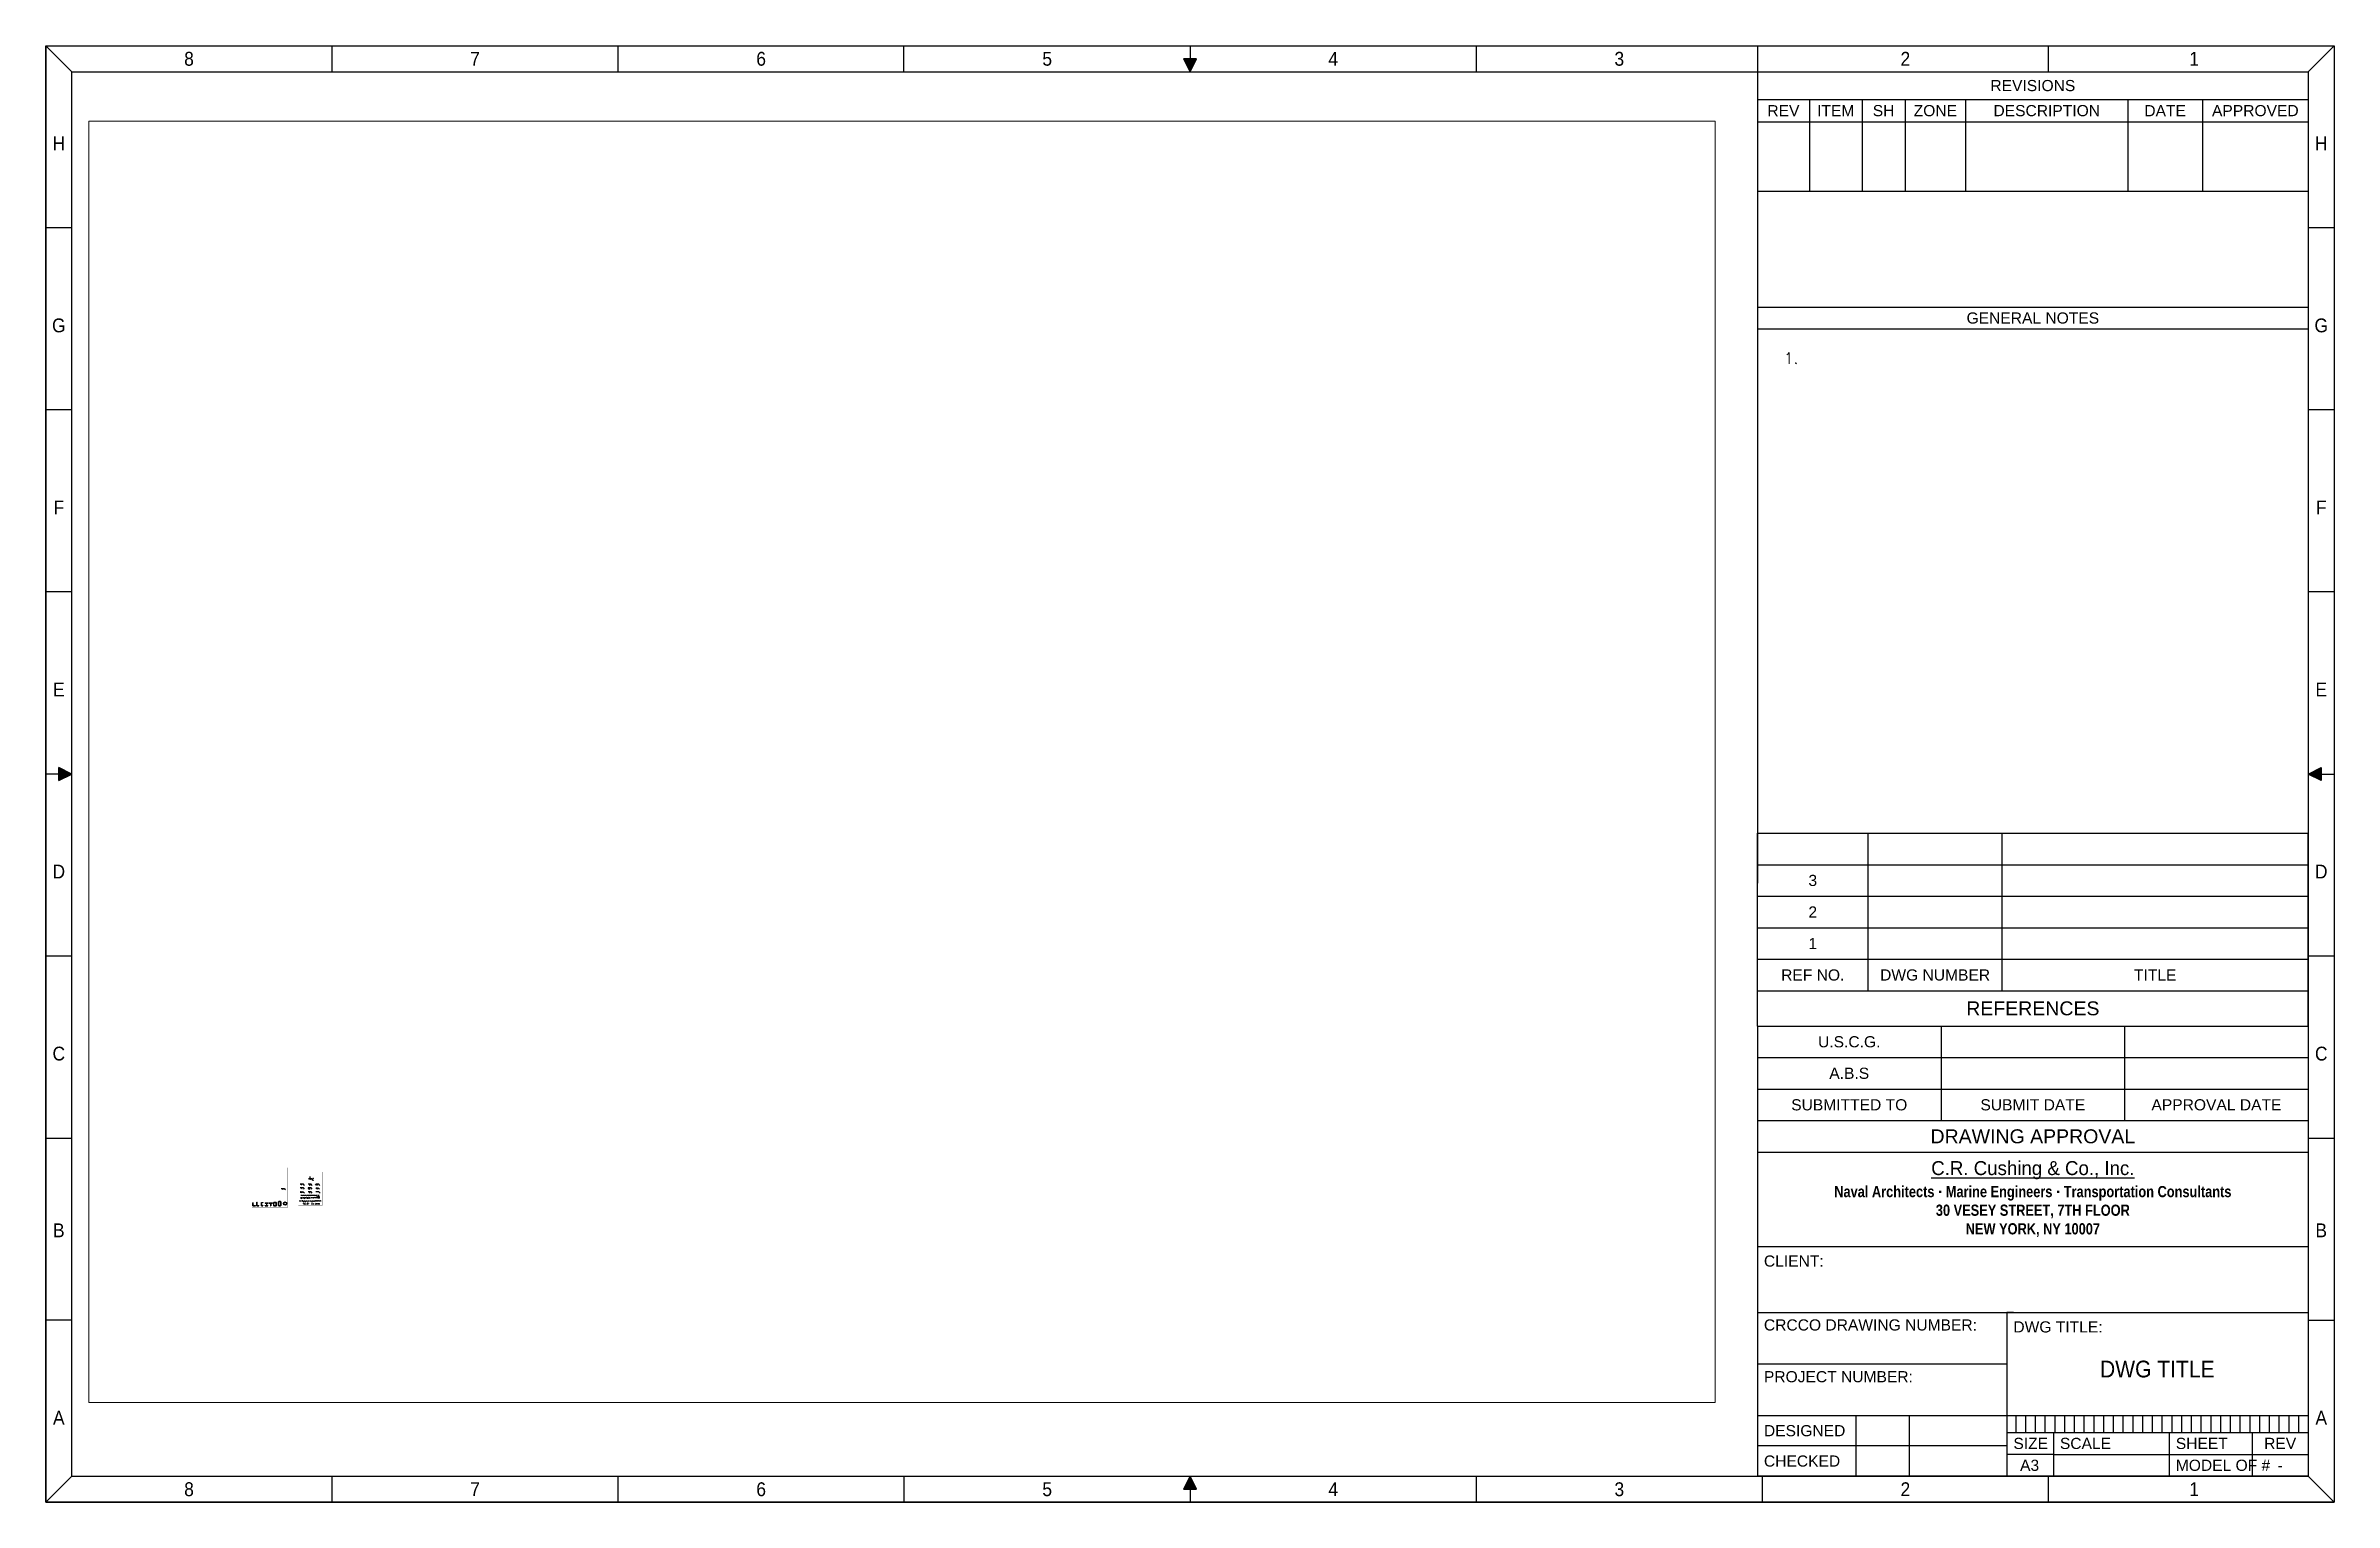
# Paper-space layout '1' of a CAD drawing. Header units: millimetres. Extents: x 7 to 417, y 5 to 266.
# The model-space entities are those that its viewports show. They can reach past a viewport. Long polylines and large blocks are cut down to what shows.
import ezdxf
from ezdxf.enums import TextEntityAlignment as Align

# ---------------------------------------------------------------- set-up
doc = ezdxf.new("R2010")
doc.units = ezdxf.units.MM
doc.header["$MEASUREMENT"] = 0
doc.linetypes.add('HIDDEN', pattern=[0.375, 0.25, -0.125])
doc.layers.add('Title Block', color=7, linetype='Continuous')
doc.layers.add('WELDSYM', color=7, linetype='Continuous')
doc.layers.add('Viewport', color=5, linetype='Continuous', plot=False)
doc.styles.add('COMPANY', font='COPRGTB.TTF', dxfattribs={"height": 0.07})
doc.styles.add('GENOTES', font='romans.shx', dxfattribs={"height": 0.0625})
doc.styles.add('ROMANS', font='ROMANS', dxfattribs={"width": 0.8})
doc.styles.add('TITLEBLOCK DATA', font='arial.ttf', dxfattribs={"height": 0.05})
doc.styles.add('TITLEBLOCK DATA LRG', font='arial.ttf', dxfattribs={"height": 0.07})
doc.styles.add('TITLES', font='arial.ttf', dxfattribs={"width": 0.9, "height": 0.1})

psp = doc.layouts.new('1')

# ---------------------------------------------------------------- texts
at = {"layer": 'Title Block', "insert": (362.59, 217.06), "char_height": 2, "attachment_point": 5, "style": 'TITLEBLOCK DATA'}
psp.add_mtext_dynamic_manual_height_columns('GENERAL NOTES', width=28.2989, gutter_width=0.188, heights=[0], dxfattribs=at)
at = {"layer": 'Title Block', "lineweight": 0, "insert": (315.99, 210.87), "char_height": 2, "attachment_point": 1, "style": 'GENOTES'}
psp.add_mtext_dynamic_manual_height_columns('\\pi-6,l8,t8;1.\\P\\pi0,t0,8;^I', width=2.6158, gutter_width=0.188, heights=[0], dxfattribs=at)

msp = doc.modelspace()

# ---------------------------------------------------------------- blocks, each defined once
blk = doc.blocks.new('*U62')
h = blk.add_hatch(color=256)
h.dxf.hatch_style = 1
edge = h.paths.add_edge_path()
edge.add_line((-3.6, 125.2), (-5.92, 126.37))
edge.add_line((-5.92, 126.37), (-5.92, 124.04))
edge.add_line((-5.92, 124.04), (-3.6, 125.2))
h = blk.add_hatch(color=256)
h.dxf.hatch_style = 1
edge = h.paths.add_edge_path()
edge.add_line((397.09, 125.2), (399.42, 126.37))
edge.add_line((399.42, 126.37), (399.42, 124.04))
edge.add_line((399.42, 124.04), (397.09, 125.2))
at = {"layer": 'Title Block'}
h = blk.add_hatch(color=256, dxfattribs=at)
h.paths.add_polyline_path([(197.91, 253.33), (195.58, 253.33), (196.75, 251)])
h.paths.add_polyline_path([(197.91, 253.33), (195.58, 253.33), (196.75, 251)])
h = blk.add_hatch(color=256, dxfattribs=at)
h.paths.add_polyline_path([(196.75, 251), (196.75, 253.33), (197.91, 253.33)])
h.paths.add_polyline_path([(196.75, 251), (196.75, 251), (195.58, 253.33), (196.75, 253.33)])
h = blk.add_hatch(color=256, dxfattribs=at)
h.paths.add_polyline_path([(196.75, -0.59), (196.75, -2.92), (197.91, -2.92)])
h.paths.add_polyline_path([(196.75, -0.59), (196.75, -0.59), (195.58, -2.92), (196.75, -2.92)])
at = {"layer": 'Title Block', "linetype": 'Continuous'}
for p, q in [((-8.25, 255.66), (401.75, 255.66)), ((-8.25, 255.66), (-8.25, -5.25)), ((-8.25, 255.66), (-3.6, 251)), ((43, 255.66), (43, 251)), ((94.25, 255.66), (94.25, 251)), ((145.41, 255.66), (145.41, 251)), ((196.75, 255.66), (196.75, 251)), ((248, 255.66), (248, 251)), ((298.41, 255.66), (298.41, 251)), ((350.5, 255.66), (350.5, 251)), ((401.75, 255.66), (397.09, 251)), ((401.75, 255.66), (401.75, -5.25)), ((-3.6, 251), (397.09, 251)), ((-3.6, -0.59), (-3.6, 251)), ((195.58, 253.33), (196.75, 251)), ((196.75, 251), (197.91, 253.33)), ((397.09, 251), (397.09, -0.59)), ((-3.6, 223.04), (-8.25, 223.04)), ((401.75, 223.04), (397.09, 223.04)), ((-3.6, 190.43), (-8.25, 190.43)), ((401.75, 190.43), (397.09, 190.43)), ((-3.6, 157.82), (-8.25, 157.82)), ((401.75, 157.82), (397.09, 157.82)), ((-3.6, 125.2), (-8.25, 125.2)), ((397.09, 125.2), (401.75, 125.2)), ((-3.6, 92.59), (-8.25, 92.59)), ((401.75, 92.59), (397.09, 92.59)), ((397.09, 65.8), (397.09, 51.36)), ((-8.25, 59.97), (-3.6, 59.97)), ((397.09, 59.97), (401.75, 59.97)), ((-3.6, 27.36), (-8.25, 27.36)), ((397.09, 27.36), (401.75, 27.36)), ((-8.25, 4.07), (-8.25, -0.59)), ((-8.25, -0.59), (-8.25, -5.25)), ((-8.25, -0.59), (-8.25, -5.25)), ((-8.25, -5.25), (-3.6, -0.59)), ((-3.6, -0.59), (397.09, -0.59)), ((43, -0.59), (43, -5.25)), ((94.25, -0.59), (94.25, -5.25)), ((145.5, -0.59), (145.5, -5.25)), ((196.75, -0.59), (195.58, -2.92)), ((197.91, -2.92), (196.75, -0.59)), ((196.75, -0.59), (196.75, -5.25)), ((248, -0.59), (248, -5.25)), ((299.25, -0.59), (299.25, -5.25)), ((350.5, -0.59), (350.5, -5.25)), ((401.75, -5.25), (397.09, -0.59)), ((-8.25, -5.25), (401.75, -5.25))]:
    blk.add_line(p, q, dxfattribs=at)
at = {"layer": 'Title Block', "color": 0, "linetype": 'Continuous'}
for p, q in [((195.58, 253.33), (196.75, 251)), ((196.75, 251), (197.91, 253.33)), ((-3.6, 125.2), (-5.92, 126.37)), ((-5.92, 124.04), (-3.6, 125.2)), ((397.09, 125.2), (399.42, 126.37)), ((399.42, 124.04), (397.09, 125.2)), ((196.75, -0.59), (195.58, -2.92)), ((197.91, -2.92), (196.75, -0.59))]:
    blk.add_line(p, q, dxfattribs=at)
at = {"layer": 'Title Block', "color": 112, "linetype": 'Continuous'}
for p, q in [((195.58, 253.33), (197.91, 253.33)), ((195.58, 253.33), (197.91, 253.33)), ((-5.92, 124.04), (-5.92, 126.37)), ((399.42, 124.04), (399.42, 126.37)), ((197.91, -2.92), (195.58, -2.92)), ((197.91, -2.92), (195.58, -2.92))]:
    blk.add_line(p, q, dxfattribs=at)
at = {"layer": 'Title Block'}
blk.add_lwpolyline([(401.75, -5.25), (-8.25, -5.25), (-8.25, 255.66), (401.75, 255.66)], close=True, dxfattribs=at)
at = {"layer": 'Title Block', "color": 0, "linetype": 'Continuous'}
for points in [[(197.91, 253.33), (195.58, 253.33), (196.75, 251)], [(-5.92, 126.37), (-5.92, 124.04), (-3.6, 125.2)], [(399.42, 126.37), (399.42, 124.04), (397.09, 125.2)], [(195.58, -2.92), (197.91, -2.92), (196.75, -0.59)]]:
    blk.add_lwpolyline(points, close=True, dxfattribs=at)
at = {"layer": 'Title Block', "style": 'TITLES', "width": 0.9}
for s, p in [('8', (17.41, 253.33)), ('7', (68.66, 253.33)), ('6', (119.91, 253.33)), ('5', (171.16, 253.33)), ('4', (222.41, 253.33)), ('3', (273.66, 253.33)), ('2', (324.91, 253.33)), ('1', (376.64, 253.33)), ('8', (17.41, -2.92)), ('7', (68.66, -2.92)), ('6', (119.91, -2.92)), ('5', (171.16, -2.92)), ('4', (222.41, -2.92)), ('3', (273.66, -2.92)), ('2', (324.91, -2.92)), ('1', (376.64, -2.92))]:
    blk.add_text(s, height=2.48, dxfattribs=at).set_placement(p, align=Align.MIDDLE_CENTER)
for s, p in [('H', (-5.92, 238.18)), ('H', (399.42, 238.18)), ('G', (-5.92, 205.57)), ('G', (399.42, 205.57)), ('F', (-5.92, 172.96)), ('F', (399.42, 172.96)), ('E', (-5.92, 140.34)), ('E', (399.42, 140.34)), ('D', (-5.92, 107.73)), ('D', (399.42, 107.73)), ('C', (-5.92, 75.12)), ('C', (399.42, 75.12)), ('B', (-5.92, 43.46)), ('B', (399.42, 43.46)), ('A', (-5.92, 9.89)), ('A', (399.42, 9.89))]:
    blk.add_text(s, height=2.48, dxfattribs=at).set_placement(p, align=Align.MIDDLE)
blk = doc.blocks.new('*T69')
at = {"layer": 'Title Block', "color": 0, "linetype": 'ByBlock', "lineweight": -2, "transparency": 16777216}
for p, q in [((0, 0), (98.68, 0)), ((0, 0), (0, -21.38)), ((98.68, 0), (98.68, -21.38)), ((0, -4.97), (98.68, -4.97)), ((9.3, -4.97), (9.3, -21.38)), ((18.75, -4.97), (18.75, -21.38)), ((26.44, -4.97), (26.44, -21.38)), ((37.3, -4.97), (37.3, -21.38)), ((66.37, -4.97), (66.37, -21.38)), ((79.71, -4.97), (79.71, -21.38)), ((0, -8.97), (98.68, -8.97)), ((0, -21.38), (98.68, -21.38))]:
    blk.add_line(p, q, dxfattribs=at)
at = {"layer": 'Title Block', "color": 0, "transparency": 16777216, "char_height": 2, "attachment_point": 5, "style": 'TITLEBLOCK DATA'}
for s, insert, width in [('REVISIONS', (49.34, -2.48), 98.6791), ('REV', (4.65, -6.97), 9.2956), ('ITEM', (14.02, -6.97), 9.4577), ('SH', (22.6, -6.97), 7.6904), ('ZONE', (31.87, -6.97), 10.8546), ('DESCRIPTION', (51.83, -6.97), 29.0705), ('DATE', (73.04, -6.97), 13.3453), ('APPROVED', (89.2, -6.97), 18.9649)]:
    blk.add_mtext(s, dxfattribs=dict(at, insert=insert, width=width))
blk = doc.blocks.new('*T70')
at = {"layer": 'Title Block', "color": 0, "linetype": 'ByBlock', "lineweight": -2, "transparency": 16777216}
for p, q in [((0, 34.55), (98.68, 34.55)), ((0, 0), (0, 34.55)), ((19.82, 6.31), (19.82, 34.55)), ((43.84, 6.31), (43.84, 34.55)), ((98.68, 0), (98.68, 34.55)), ((0, 28.9), (98.68, 28.9)), ((0, 23.25), (98.68, 23.25)), ((0, 17.61), (98.68, 17.61)), ((0, 11.96), (98.68, 11.96)), ((0, 6.31), (98.68, 6.31)), ((0, 0), (98.68, 0))]:
    blk.add_line(p, q, dxfattribs=at)
at = {"layer": 'Title Block', "color": 0, "transparency": 16777216, "attachment_point": 5}
for s, insert, char_height, width, style in [('3', (9.91, 26.08), 2, 16.8385, 'TITLEBLOCK DATA'), ('2', (9.91, 20.43), 2, 16.8385, 'TITLEBLOCK DATA'), ('1', (9.91, 14.78), 2, 16.8385, 'TITLEBLOCK DATA'), ('REF NO.', (9.91, 9.14), 2, 16.8385, 'TITLEBLOCK DATA'), ('DWG NUMBER', (31.83, 9.14), 2, 21.0406, 'TITLEBLOCK DATA'), ('TITLE', (71.26, 9.14), 2, 51.8594, 'TITLEBLOCK DATA'), ('REFERENCES ', (49.34, 3.16), 2.5, 95.6989, 'TITLEBLOCK DATA LRG')]:
    blk.add_mtext(s, dxfattribs=dict(at, insert=insert, char_height=char_height, width=width, style=style))
blk = doc.blocks.new('*T67')
at = {"layer": 'Title Block', "color": 0, "linetype": 'ByBlock', "lineweight": -2, "transparency": 16777216}
for p, q in [((0, 0), (98.679, 0)), ((0, 0), (0, -22.588)), ((32.893, 0), (32.893, -16.941)), ((65.786, 0), (65.786, -16.941)), ((98.679, 0), (98.679, -22.588)), ((0, -5.647), (98.679, -5.647)), ((0, -11.294), (98.679, -11.294)), ((0, -16.941), (98.679, -16.941)), ((0, -22.588), (98.679, -22.588))]:
    blk.add_line(p, q, dxfattribs=at)
at = {"layer": 'Title Block', "color": 0, "linetype": 'Continuous', "transparency": 16777216, "attachment_point": 5}
for s, insert, char_height, width, style in [('U.S.C.G.', (16.4465, -2.8235), 2, 29.912812, 'TITLEBLOCK DATA'), ('A.B.S', (16.4465, -8.4705), 2, 29.912812, 'TITLEBLOCK DATA'), ('SUBMITTED TO', (16.4465, -14.1175), 2, 29.912812, 'TITLEBLOCK DATA'), ('SUBMIT DATE', (49.3395, -14.1175), 2, 29.912812, 'TITLEBLOCK DATA'), ('APPROVAL DATE', (82.2325, -14.1175), 2, 29.912812, 'TITLEBLOCK DATA'), ('DRAWING APPROVAL', (49.3395, -19.7645), 2.5, 98.659, 'TITLEBLOCK DATA LRG')]:
    blk.add_mtext(s, dxfattribs=dict(at, insert=insert, char_height=char_height, width=width, style=style))
blk = doc.blocks.new('TITLE BLOCK A3 SIMPLE')
for p, q in [((-98.67, 29.34), (-98.67, 20.15)), ((-53.99, 29.34), (0, 29.34)), ((-52.83, 29.34), (-53.99, 29.34)), ((-98.68, 20.15), (-53.99, 20.11)), ((-98.67, 20.15), (-98.67, 15.51)), ((-98.67, 15.51), (-98.68, 10.88)), ((-98.68, 10.88), (-53.99, 10.88)), ((-98.68, 10.88), (-98.68, 5.44)), ((-81.08, 10.88), (-81.08, 0)), ((-71.48, 10.88), (-71.48, 0)), ((-53.99, 10.88), (-53.99, 7.85)), ((-53.99, 5.44), (-98.68, 5.44)), ((-98.68, 5.44), (-98.68, 0)), ((-53.99, 7.85), (-53.99, 3.91)), ((-24.89, 7.85), (-24.89, 0)), ((0, 0), (-98.68, 0)), ((-45.65, 3.91), (-53.99, 3.91)), ((-53.99, 3.91), (-53.99, 0)), ((-10.07, 3.91), (0, 3.91))]:
    blk.add_line(p, q)
at = {"layer": 'Title Block', "color": 250, "linetype": 'Continuous'}
for p, q in [((-98.67, 58.05), (-98.67, 29.34)), ((-98.68, 41.13), (0, 41.13)), ((-98.68, 29.34), (-53.99, 29.34)), ((-53.99, 29.34), (-53.99, 10.88)), ((-53.99, 10.88), (0, 10.88)), ((-52.41, 10.88), (-52.41, 7.85)), ((-50.67, 10.88), (-50.67, 7.85)), ((-48.92, 10.88), (-48.92, 7.85)), ((-47.17, 10.88), (-47.17, 7.85)), ((-45.42, 10.88), (-45.42, 7.85)), ((-45.42, 10.88), (-45.42, 7.85)), ((-43.68, 10.88), (-43.68, 7.85)), ((-41.93, 10.88), (-41.93, 7.85)), ((-40.18, 10.88), (-40.18, 7.85)), ((-38.44, 10.88), (-38.44, 7.85)), ((-36.69, 10.88), (-36.69, 7.85)), ((-34.94, 10.88), (-34.94, 7.85)), ((-33.2, 10.88), (-33.2, 7.85)), ((-31.45, 10.88), (-31.45, 7.85)), ((-29.7, 10.88), (-29.7, 7.85)), ((-27.95, 10.88), (-27.95, 7.85)), ((-26.21, 10.88), (-26.21, 7.85)), ((-24.46, 10.88), (-24.46, 7.85)), ((-22.71, 10.88), (-22.71, 7.85)), ((-20.97, 10.88), (-20.97, 7.85)), ((-19.22, 10.88), (-19.22, 7.85)), ((-17.47, 10.88), (-17.47, 7.85)), ((-15.72, 10.88), (-15.72, 7.85)), ((-13.98, 10.88), (-13.98, 7.85)), ((-12.23, 10.88), (-12.23, 7.85)), ((-10.48, 10.88), (-10.48, 7.85)), ((-8.74, 10.88), (-8.74, 7.85)), ((-6.99, 10.88), (-6.99, 7.85)), ((-5.24, 10.88), (-5.24, 7.85)), ((-3.49, 10.88), (-3.49, 7.85)), ((-1.75, 10.88), (-1.75, 7.85)), ((-53.99, 7.85), (0, 7.85)), ((-45.65, 7.83), (-45.65, 0)), ((-10.07, 7.85), (-10.07, 0)), ((-45.65, 3.91), (-10.07, 3.91))]:
    blk.add_line(p, q, dxfattribs=at)
blk.add_lwpolyline([(0, 58.05), (0, 0)], dxfattribs=at)
blk.add_blockref('*T67', (-98.68, 80.64))
at = {"color": 250, "style": 'TITLEBLOCK DATA'}
for tag, p in [('PROJECTNO', (-97.52, 13.2)), ('DESIGNER', (-79.94, 8.16)), ('DESIGNDATE', (-70.32, 8.16)), ('CHECKER', (-79.94, 2.72)), ('CHECKDATE', (-70.32, 2.72)), ('SHEETNO.', (-23.73, 1.96))]:
    blk.add_attdef(tag, text='', height=2, dxfattribs=at).set_placement(p, align=Align.MIDDLE_LEFT)
at = {"layer": 'Title Block', "color": 250, "style": 'TITLEBLOCK DATA'}
for s, height, p in [('CLIENT:', 2, (-97.52, 38.55)), ('CRCCO DRAWING NUMBER:', 1.9996, (-97.52, 27.1)), ('DWG TITLE:', 2, (-52.83, 26.75)), ('PROJECT NUMBER:', 1.9996, (-97.52, 17.83)), ('DESIGNED', 2, (-97.52, 8.16)), ('CHECKED', 2, (-97.52, 2.72))]:
    blk.add_text(s, height=height, dxfattribs=at).set_placement(p, align=Align.MIDDLE_LEFT)
for s, p in [('SIZE', (-49.72, 5.88)), ('SCALE', (-39.91, 5.88)), ('SHEET', (-19.07, 5.88)), ('REV', (-5.03, 5.88))]:
    blk.add_text(s, height=2, dxfattribs=at).set_placement(p, align=Align.MIDDLE_CENTER)
at = {"layer": 'Title Block', "color": 250, "attachment_point": 5, "style": 'COMPANY'}
for s, width, gutter_width, insert, char_height in [('{\\LC.R. Cushing & Co., Inc.}', 52.6354, 0.25, (-49.34, 54.82), 2.5), ('{\\fArial Narrow|b1|i0|c0|p34;Naval Architects · Marine Engineers · Transportation Consultants\\P30 VESEY STREET, 7TH FLOOR\\PNEW YORK, NY 10007}', 72.9778, 0.35, (-49.34, 47.43), 2)]:
    blk.add_mtext_dynamic_manual_height_columns(s, width=width, gutter_width=gutter_width, heights=[0], dxfattribs=dict(at, insert=insert, char_height=char_height))
at = {"layer": 'Title Block', "color": 250}
for tag, height, style, p in [('CLIENTNAME', 2.5, 'TITLEBLOCK DATA LRG', (-49.34, 36.77)), ('CLIENTADDRESS', 2, 'TITLEBLOCK DATA', (-49.34, 33.87)), ('DWGSIZE', 2, 'TITLEBLOCK DATA', (-49.91, 1.96)), ('REV#', 2, 'TITLEBLOCK DATA', (-5.03, 1.96))]:
    blk.add_attdef(tag, text='', height=height, dxfattribs=dict(at, style=style)).set_placement(p, align=Align.MIDDLE_CENTER)
at = {"layer": 'Title Block', "color": 250, "style": 'TITLEBLOCK DATA'}
for tag, p in [('CRCCODWGNO', (-97.52, 22.46)), ('SCALE', (-44.49, 1.96))]:
    blk.add_attdef(tag, text='', height=2, dxfattribs=at).set_placement(p, align=Align.MIDDLE_LEFT)
at = {"layer": 'Title Block', "color": 250, "style": 'TITLES', "width": 0.9}
blk.add_attdef('DWGTITLE', text='', height=3, dxfattribs=at).set_placement((-26.99, 19.2), align=Align.MIDDLE_CENTER)
blk = doc.blocks.new('*U51')
blk.add_circle((0.62, 0), 0.09)
at = {"layer": 'WELDSYM'}
for p, q in [((0.62, 0), (-0.5, 0)), ((0, -0.2), (0.2, 0)), ((0, 0), (0, -0.2))]:
    blk.add_line(p, q, dxfattribs=at)
blk.add_lwpolyline([(1.02, -0.43), (0.62, 0)], dxfattribs=at)
blk.add_solid([(0.99, -0.35), (1.1, -0.52), (0.94, -0.4)], dxfattribs=at)
at = {"color": 7, "style": 'ROMANS', "width": 0.8}
blk.add_attdef('WELD_SIZE_NS4', text='', height=0.125, dxfattribs=at).set_placement((-0.09, -0.19), align=Align.RIGHT)
blk = doc.blocks.new('*U20')
at = {"layer": 'WELDSYM'}
blk.add_line((0.05, -0.26), (0.26, -0.05), dxfattribs=at)
at = {"style": 'ROMANS', "width": 0.8}
blk.add_attdef('FINISH_2', text='', height=0.125, dxfattribs=at).set_placement((0.2, -0.24), align=Align.MIDDLE_LEFT)
blk = doc.blocks.new('*U10')
for p, q in [((0, 0), (0, 3)), ((0, 3), (1.4, 3)), ((0, 0), (1.4, 0)), ((1.4, 2.9), (0.1, 2.6)), ((0.1, 0.4), (0.1, 2.6)), ((1.4, 0.1), (0.1, 0.4)), ((1.4, 3), (1.4, 2.9)), ((1.4, 0.1), (1.4, 0))]:
    blk.add_line(p, q)
blk = doc.blocks.new('WF_Beams')
for p, q in [((-2, 4.25), (2, 4.25)), ((-2, 4.25), (-2, 3.875)), ((-2, 3.875), (-0.5, 3.875)), ((-2, 0.375), (-0.5, 0.375)), ((-2, 0), (-2, 0.375)), ((-2, 0), (2, 0)), ((-0.125, 3.5), (-0.125, 0.75)), ((0.125, 3.5), (0.125, 0.75)), ((0.5, 3.875), (2, 3.875)), ((0.5, 0.375), (2, 0.375)), ((2, 4.25), (2, 3.875)), ((2, 0), (2, 0.375))]:
    blk.add_line(p, q)
for centre, start, end in [((-0.5, 3.5), 0, 90), ((-0.5, 0.75), 270, 0), ((0.5, 3.5), 90, 180), ((0.5, 0.75), 180, 270)]:
    blk.add_arc(centre, 0.375, start, end)
blk = doc.blocks.new('*U8')
for p, q in [((-2.625, 4.125), (2.625, 4.125)), ((-2.625, 4.125), (-2.625, 3.8125)), ((-2.625, 3.8125), (-0.625, 3.8125)), ((-0.125, 3.3125), (-0.125, 0)), ((-0.125, 0), (0.125, 0)), ((0.125, 3.3125), (0.125, 0)), ((0.625, 3.8125), (2.625, 3.8125)), ((2.625, 4.125), (2.625, 3.8125))]:
    blk.add_line(p, q)
for centre, start, end in [((-0.625, 3.3125), 0, 90), ((0.625, 3.3125), 90, 180)]:
    blk.add_arc(centre, 0.5, start, end)
blk = doc.blocks.new('*U11')
for radius in [1.19, 0.97]:
    blk.add_circle((0, 0), radius)
blk = doc.blocks.new('*U18')
for p, q in [((0, 0), (0, 2)), ((0, 2), (0.125, 2)), ((0, 0), (2, 0)), ((0.25, 0.5625), (0.25, 1.875)), ((0.5625, 0.25), (1.875, 0.25)), ((2, 0), (2, 0.125))]:
    blk.add_line(p, q)
for centre, radius, start, end in [((0.125, 1.875), 0.125, 0, 90), ((0.5625, 0.5625), 0.3125, 180, 270), ((1.875, 0.125), 0.125, 0, 90)]:
    blk.add_arc(centre, radius, start, end)
blk = doc.blocks.new('*U19')
for p, q in [((0, 0), (0, 2.5)), ((0, 2.5), (0.125, 2.5)), ((0, 0), (1.5, 0)), ((0.25, 0.5), (0.25, 2.375)), ((0.5, 0.25), (1.375, 0.25)), ((1.5, 0), (1.5, 0.125))]:
    blk.add_line(p, q)
for centre, radius, start, end in [((0.125, 2.375), 0.125, 360, 450), ((0.5, 0.5), 0.25, 180, 270), ((1.375, 0.125), 0.125, 0, 90)]:
    blk.add_arc(centre, radius, start, end)
blk = doc.blocks.new('*U15')
for p, q in [((-1.125, 1.875), (-1.125, 0.375)), ((-0.9375, 1.875), (-0.9375, 0.375)), ((0.75, 2.25), (-0.75, 2.25)), ((0.75, 2.0625), (-0.75, 2.0625)), ((-0.75, 0.1875), (0.75, 0.1875)), ((-0.75, 0), (0.75, 0)), ((0.9375, 0.375), (0.9375, 1.875)), ((1.125, 0.375), (1.125, 1.875)), ((1.125, 0.375), (1.125, 1.875))]:
    blk.add_line(p, q)
for centre, radius, start, end in [((-0.75, 1.875), 0.375, 90, 180), ((-0.75, 0.375), 0.375, 180, 270), ((-0.75, 1.875), 0.1875, 90, 180), ((-0.75, 0.375), 0.1875, 180, 270), ((0.75, 1.875), 0.375, 360, 450), ((0.75, 1.875), 0.1875, 360, 450), ((0.75, 0.375), 0.375, 270, 360), ((0.75, 0.375), 0.1875, 270, 360)]:
    blk.add_arc(centre, radius, start, end)
blk = doc.blocks.new('*U17')
for p, q in [((-1, 2.625), (-1, 0.375)), ((-0.8125, 2.625), (-0.8125, 0.375)), ((0.625, 3), (-0.625, 3)), ((0.625, 2.8125), (-0.625, 2.8125)), ((-0.625, 0.1875), (0.625, 0.1875)), ((-0.625, 0), (0.625, 0)), ((0.8125, 0.375), (0.8125, 2.625)), ((1, 0.375), (1, 2.625))]:
    blk.add_line(p, q)
for centre, radius, start, end in [((-0.625, 2.625), 0.375, 90, 180), ((-0.625, 0.375), 0.375, 180, 270), ((-0.625, 2.625), 0.1875, 90, 180), ((-0.625, 0.375), 0.1875, 180, 270), ((0.625, 2.625), 0.375, 0, 90), ((0.625, 2.625), 0.1875, 0, 90), ((0.625, 0.375), 0.375, 270, 360), ((0.625, 0.375), 0.1875, 270, 360)]:
    blk.add_arc(centre, radius, start, end)
blk = doc.blocks.new('CG_WELD_NOTE2')
at = {"layer": 'WELDSYM'}
for p, q in [((-0.7, 0.2), (-0.5, 0)), ((-0.5, 0), (-0.7, -0.2))]:
    blk.add_line(p, q, dxfattribs=at)
at = {"style": 'ROMANS', "width": 0.8}
blk.add_attdef('WELD_NOTE_001', (-0.98, -0.06), '', height=0.125, dxfattribs=at)
blk = doc.blocks.new('*U49')
at = {"layer": 'WELDSYM'}
for p, q in [((0.7, 0.2), (0.5, 0)), ((0.5, 0), (0.7, -0.2))]:
    blk.add_line(p, q, dxfattribs=at)
at = {"style": 'ROMANS', "width": 0.8}
blk.add_attdef('WELD_NOTE_001', (0.73, -0.06), '', height=0.125, dxfattribs=at)
blk = doc.blocks.new('*U60')
blk.add_circle((0.62, 0), 0.09)
at = {"layer": 'WELDSYM'}
for p, q in [((0.62, 0), (-0.5, 0)), ((0, -0.2), (0.2, 0)), ((0, 0), (0, -0.2))]:
    blk.add_line(p, q, dxfattribs=at)
blk.add_lwpolyline([(1.02, -0.43), (0.62, 0)], dxfattribs=at)
blk.add_solid([(0.99, -0.35), (1.1, -0.52), (0.94, -0.4)], dxfattribs=at)
at = {"color": 7, "style": 'ROMANS', "width": 0.8}
blk.add_attdef('WELD_SIZE_NS4', text='', height=0.125, dxfattribs=at).set_placement((-0.09, -0.19), align=Align.RIGHT)
blk = doc.blocks.new('*U58')
at = {"layer": 'WELDSYM'}
for p, q in [((0.62, 0), (-0.5, 0)), ((0, 0), (0, -0.25)), ((0.12, 0), (0.12, -0.25))]:
    blk.add_line(p, q, dxfattribs=at)
blk.add_lwpolyline([(1.02, -0.43), (0.62, 0)], dxfattribs=at)
blk.add_solid([(0.99, -0.35), (1.1, -0.52), (0.94, -0.4)], dxfattribs=at)
at = {"style": 'ROMANS', "width": 0.8}
blk.add_attdef('ROOT_NS1', text='', height=0.125, dxfattribs=at).set_placement((0.06, -0.3), align=Align.TOP_CENTER)
blk = doc.blocks.new('*U59')
at = {"layer": 'WELDSYM'}
for p, q in [((0.62, 0), (-0.5, 0)), ((-0.2, -0.2), (0, 0)), ((0, 0), (0.2, -0.2))]:
    blk.add_line(p, q, dxfattribs=at)
blk.add_lwpolyline([(1.02, -0.43), (0.62, 0)], dxfattribs=at)
blk.add_solid([(0.99, -0.35), (1.1, -0.52), (0.94, -0.4)], dxfattribs=at)
at = {"style": 'ROMANS', "width": 0.8}
blk.add_attdef('GRV_WELD_SIZE_NS1', text='', height=0.125, dxfattribs=at).set_placement((-0.23, -0.2), align=Align.RIGHT)
blk.add_attdef('ANGLE_NS1', text='', height=0.125, dxfattribs=at).set_placement((0, -0.24), align=Align.TOP_CENTER)
blk = doc.blocks.new('*U57')
at = {"layer": 'WELDSYM'}
for p, q in [((0.62, 0), (-0.5, 0)), ((0, 0), (0.2, -0.2)), ((0, -0.2), (0, 0))]:
    blk.add_line(p, q, dxfattribs=at)
blk.add_lwpolyline([(1.02, -0.43), (0.62, 0)], dxfattribs=at)
blk.add_solid([(0.99, -0.35), (1.1, -0.52), (0.94, -0.4)], dxfattribs=at)
at = {"style": 'ROMANS', "width": 0.8}
blk.add_attdef('BEV_ANG_NS1', text='', height=0.125, dxfattribs=at).set_placement((0.09, -0.27), align=Align.TOP_CENTER)
blk = doc.blocks.new('*U56')
at = {"layer": 'WELDSYM'}
for p, q in [((0.62, 0), (-0.5, 0)), ((0, 0), (0, -0.5)), ((0, 0), (0.2, -0.2)), ((0.2, -0.3), (0, -0.3)), ((0, -0.5), (0.2, -0.3))]:
    blk.add_line(p, q, dxfattribs=at)
blk.add_lwpolyline([(1.02, -0.43), (0.62, 0)], dxfattribs=at)
blk.add_solid([(0.99, -0.35), (1.1, -0.52), (0.94, -0.4)], dxfattribs=at)
at = {"style": 'ROMANS', "width": 0.8}
for tag, p in [('GRV_WELD_SIZE_NS3', (-0.09, -0.19)), ('WELD_SIZE_NS5', (-0.09, -0.5))]:
    blk.add_attdef(tag, text='', height=0.125, dxfattribs=at).set_placement(p, align=Align.RIGHT)
blk = doc.blocks.new('*U55')
at = {"layer": 'WELDSYM'}
for p, q in [((0.62, 0), (-0.5, 0)), ((0, 0.2), (0.2, 0)), ((0, 0), (0, 0.2)), ((0, 0), (0.2, -0.2)), ((0, -0.2), (0, 0))]:
    blk.add_line(p, q, dxfattribs=at)
blk.add_lwpolyline([(1.02, -0.43), (0.62, 0)], dxfattribs=at)
blk.add_solid([(0.99, -0.35), (1.1, -0.52), (0.94, -0.4)], dxfattribs=at)
at = {"style": 'ROMANS', "width": 0.8}
blk.add_attdef('WELD_SIZE_FS7', text='', height=0.125, dxfattribs=at).set_placement((-0.06, 0.06), align=Align.RIGHT)
blk.add_attdef('BEV_ANG_NS3', text='', height=0.125, dxfattribs=at).set_placement((0.1, -0.25), align=Align.TOP_CENTER)
blk = doc.blocks.new('*U54')
at = {"layer": 'WELDSYM'}
for p, q in [((0.62, 0), (-0.5, 0)), ((-0.1, 0.2), (0.1, 0)), ((-0.1, 0), (-0.1, 0.2)), ((0, 0), (0, -0.2)), ((0, -0.2), (0.2, 0))]:
    blk.add_line(p, q, dxfattribs=at)
blk.add_lwpolyline([(1.03, -0.42), (0.62, 0)], dxfattribs=at)
blk.add_solid([(1, -0.35), (1.12, -0.52), (0.95, -0.39)], dxfattribs=at)
at = {"style": 'ROMANS', "width": 0.8}
for tag, p in [('STGD_SIZE_FS1', (-0.19, 0.09)), ('STGD_SIZE_NS1', (-0.19, -0.19))]:
    blk.add_attdef(tag, text='', height=0.125, dxfattribs=at).set_placement(p, align=Align.RIGHT)
for tag, p in [('STGD_LGTH_FS1', (0.15, 0.09)), ('STGD_LGTH_NS1', (0.15, -0.19))]:
    blk.add_attdef(tag, p, '', height=0.125, dxfattribs=at)
blk = doc.blocks.new('*U53')
at = {"layer": 'WELDSYM'}
blk.add_line((0.62, 0), (-0.5, 0), dxfattribs=at)
blk.add_lwpolyline([(1.03, -0.45), (0.62, 0)], dxfattribs=at)
blk.add_solid([(1, -0.37), (1.11, -0.54), (0.94, -0.4)], dxfattribs=at)
blk = doc.blocks.new('*U48')
at = {"layer": 'WELDSYM'}
for p, q in [((0, -0.2), (0.2, 0)), ((0, 0), (0, -0.2))]:
    blk.add_line(p, q, dxfattribs=at)
at = {"style": 'ROMANS', "width": 0.8}
blk.add_attdef('WS', text='', height=0.125, dxfattribs=at).set_placement((-0.09, -0.19), align=Align.RIGHT)
blk = doc.blocks.new('*U47')
at = {"layer": 'WELDSYM'}
for p, q in [((0, 0), (0, -0.25)), ((0.12, 0), (0.12, -0.25))]:
    blk.add_line(p, q, dxfattribs=at)
at = {"style": 'ROMANS', "width": 0.8}
blk.add_attdef('ROOT', text='', height=0.125, dxfattribs=at).set_placement((0.06, -0.31), align=Align.TOP_CENTER)
blk = doc.blocks.new('*U32')
at = {"layer": 'WELDSYM'}
for p, q in [((-0.2, -0.2), (0, 0)), ((0, 0), (0.2, -0.2))]:
    blk.add_line(p, q, dxfattribs=at)
at = {"style": 'ROMANS', "width": 0.8}
blk.add_attdef('GRV_SIZE', text='', height=0.1, dxfattribs=at).set_placement((-0.23, -0.16), align=Align.RIGHT)
blk.add_attdef('ANGLE', text='', height=0.125, dxfattribs=at).set_placement((0, -0.24), align=Align.TOP_CENTER)
blk = doc.blocks.new('*U33')
at = {"layer": 'WELDSYM'}
for p, q in [((0, 0), (0.2, -0.2)), ((0, -0.2), (0, 0))]:
    blk.add_line(p, q, dxfattribs=at)
at = {"style": 'ROMANS', "width": 0.8}
blk.add_attdef('BEV_SIZE', text='', height=0.125, dxfattribs=at).set_placement((-0.09, -0.19), align=Align.RIGHT)
blk.add_attdef('BEV_ANG', text='', height=0.125, dxfattribs=at).set_placement((0.1, -0.24), align=Align.TOP_CENTER)
blk = doc.blocks.new('*U31')
at = {"layer": 'WELDSYM'}
blk.add_line((0, -0.13), (0, 0), dxfattribs=at)
blk.add_arc((0, -0.25), 0.12, 0, 180, dxfattribs=at)
blk = doc.blocks.new('*U30')
at = {"layer": 'WELDSYM'}
blk.add_line((0, 0), (0, -0.25), dxfattribs=at)
blk.add_arc((0, -0.25), 0.12, 0, 90, dxfattribs=at)
blk = doc.blocks.new('*U28')
at = {"layer": 'WELDSYM'}
for centre, start, end in [((-0.12, 0), 270, 0), ((0.24, 0), 180, 270)]:
    blk.add_arc(centre, 0.12, start, end, dxfattribs=at)
blk = doc.blocks.new('*U29')
at = {"layer": 'WELDSYM'}
blk.add_line((0, 0), (0, -0.12), dxfattribs=at)
blk.add_arc((0.24, 0), 0.12, 180, 270, dxfattribs=at)
blk = doc.blocks.new('*U26')
at = {"layer": 'WELDSYM'}
blk.add_circle((0, 0), 0.12, dxfattribs=at)
blk = doc.blocks.new('*U27')
at = {"layer": 'WELDSYM'}
for p, q in [((-0.185, -0.06), (0.185, -0.06)), ((-0.185, -0.18), (0.185, -0.18))]:
    blk.add_line(p, q, dxfattribs=at)
blk.add_circle((0, -0.12), 0.12, dxfattribs=at)
blk = doc.blocks.new('*U25')
at = {"layer": 'WELDSYM'}
blk.add_circle((0, -0.12), 0.12, dxfattribs=at)
blk = doc.blocks.new('*U23')
at = {"layer": 'WELDSYM'}
for centre in [(-0.12, 0), (0.12, 0)]:
    blk.add_arc(centre, 0.12, 180, 0, dxfattribs=at)
blk = doc.blocks.new('*U24')
at = {"layer": 'WELDSYM'}
for p, q in [((-0.08, -0.04), (0.08, -0.2)), ((-0.08, -0.2), (0.08, -0.04))]:
    blk.add_line(p, q, dxfattribs=at)
blk.add_circle((0, -0.12), 0.12, dxfattribs=at)
blk = doc.blocks.new('*U22')
at = {"layer": 'WELDSYM'}
blk.add_arc((0, 0), 0.12, 180, 0, dxfattribs=at)
blk = doc.blocks.new('*U21')
at = {"layer": 'WELDSYM'}
for p, q in [((0, -0.25), (0, 0)), ((0.12, -0.25), (0.12, 0)), ((-0.12, 0), (-0.12, -0.25)), ((-0.12, -0.25), (0.12, -0.25))]:
    blk.add_line(p, q, dxfattribs=at)
blk = doc.blocks.new('*U46')
at = {"layer": 'WELDSYM'}
for p, q in [((-0.25, 0), (-0.25, -0.25)), ((0.25, -0.25), (0.25, 0)), ((-0.25, -0.25), (0.25, -0.25))]:
    blk.add_line(p, q, dxfattribs=at)
blk = doc.blocks.new('*U44')
for p, q in [((0, 0), (0, -0.56)), ((0.12, 0), (0.12, -0.25)), ((0, -0.56), (0.2, -0.36)), ((0.2, -0.36), (0, -0.36))]:
    blk.add_line(p, q)
at = {"style": 'ROMANS', "width": 0.8}
for tag, p in [('EF_SIZE', (-0.09, -0.19)), ('WS_3', (-0.09, -0.46))]:
    blk.add_attdef(tag, text='', height=0.125, dxfattribs=at).set_placement(p, align=Align.RIGHT)
blk = doc.blocks.new('*U45')
at = {"color": 7}
for p, q in [((0, 0), (0.2, -0.2)), ((0, -0.3), (0, 0)), ((0, -0.3), (0, -0.5)), ((0, -0.5), (0.2, -0.3))]:
    blk.add_line(p, q, dxfattribs=at)
blk.add_line((0.2, -0.3), (0, -0.3))
at = {"style": 'ROMANS', "width": 0.8}
for tag, p in [('BEV_SIZE_2', (-0.09, -0.19)), ('WS_2', (-0.09, -0.46))]:
    blk.add_attdef(tag, text='', height=0.125, dxfattribs=at).set_placement(p, align=Align.RIGHT)
blk = doc.blocks.new('*U43')
at = {"layer": 'WELDSYM'}
blk.add_circle((0.625, 0), 0.09, dxfattribs=at)
blk = doc.blocks.new('*U42')
at = {"layer": 'WELDSYM'}
blk.add_line((0.63, 0.25), (0.63, 0), dxfattribs=at)
blk.add_solid([(0.63, 0.13), (0.63, 0.25), (0.42, 0.19)], dxfattribs=at)
blk = doc.blocks.new('*U41')
at = {"layer": 'WELDSYM'}
blk.add_arc((0, 0), 0.3, 240, 300, dxfattribs=at)
at = {"style": 'ROMANS', "width": 0.8}
blk.add_attdef('FINISH_3', text='', height=0.125, dxfattribs=at).set_placement((0, -0.37), align=Align.TOP_CENTER)
blk = doc.blocks.new('*U40')
at = {"layer": 'WELDSYM'}
blk.add_arc((0, 0), 0.3, 285, 345, dxfattribs=at)
at = {"style": 'ROMANS', "width": 0.8}
blk.add_attdef('FINISH_4', text='', height=0.125, dxfattribs=at).set_placement((0.25, -0.29), align=Align.MIDDLE_LEFT)
blk = doc.blocks.new('*U35')
at = {"layer": 'WELDSYM'}
blk.add_line((-0.15, -0.32), (0.15, -0.32), dxfattribs=at)
at = {"style": 'ROMANS', "width": 0.8}
blk.add_attdef('FINISH_1', text='', height=0.125, dxfattribs=at).set_placement((0, -0.37), align=Align.TOP_CENTER)
blk = doc.blocks.new('*U34')
at = {"layer": 'WELDSYM'}
blk.add_arc((0, -0.57), 0.3, 60, 120, dxfattribs=at)
at = {"style": 'ROMANS', "width": 0.8}
blk.add_attdef('FINISH_5', text='', height=0.125, dxfattribs=at).set_placement((0, -0.37), align=Align.TOP_CENTER)
blk = doc.blocks.new('*U39')
at = {"layer": 'WELDSYM'}
blk.add_arc((0.4, -0.4), 0.3, 105, 165, dxfattribs=at)
at = {"style": 'ROMANS', "width": 0.8}
blk.add_attdef('FINISH_6', text='', height=0.125, dxfattribs=at).set_placement((0.25, -0.29), align=Align.MIDDLE_LEFT)
blk = doc.blocks.new('*U37')
h = blk.add_hatch(color=256)
h.dxf.hatch_style = 1
edge = h.paths.add_edge_path()
edge.add_arc((0, -0.0625), 0.1625, 22.6198649, 157.3801351)
edge.add_line((-0.15, 0), (0.15, 0))
blk.add_arc((0, -0.0625), 0.1625, 22.6198649, 157.3801351)
at = {"layer": 'WELDSYM'}
blk.add_line((-0.15, 0), (0.15, 0), dxfattribs=at)
blk = doc.blocks.new('*U38')
at = {"layer": 'WELDSYM'}
for p, q in [((-0.2, 0.2), (0.2, 0.2)), ((-0.2, 0.2), (-0.2, 0)), ((0.2, 0.2), (0.2, 0))]:
    blk.add_line(p, q, dxfattribs=at)
blk = doc.blocks.new('*U36')
at = {"layer": 'WELDSYM'}
for p, q in [((-0.1, 0), (-0.1, 0.2)), ((-0.1, 0.2), (0.1, 0.2)), ((0.1, 0.2), (0.1, 0))]:
    blk.add_line(p, q, dxfattribs=at)
blk = doc.blocks.new('*U52')
at = {"layer": 'WELDSYM'}
for p, q in [((0.62, 0), (-0.5, 0)), ((0, -0.2), (0, 0.2)), ((0, 0.2), (0.2, 0)), ((0, -0.2), (0.2, 0))]:
    blk.add_line(p, q, dxfattribs=at)
blk.add_lwpolyline([(0.85, -0.25), (0.62, 0)], dxfattribs=at)
blk.add_solid([(0.82, -0.17), (0.93, -0.34), (0.94, -0.4)], dxfattribs=at)
at = {"style": 'ROMANS', "width": 0.8}
for tag, p in [('CHAIN_WS_FS', (-0.09, 0.08)), ('CHAIN_WS_NS', (-0.09, -0.19))]:
    blk.add_attdef(tag, text='', height=0.125, dxfattribs=at).set_placement(p, align=Align.RIGHT)
for tag, p in [('CHAIN_LGTH_FS1', (0.15, 0.09)), ('CHAIN_LGTH_NS1', (0.15, -0.19))]:
    blk.add_attdef(tag, p, '', height=0.125, dxfattribs=at)

# ---------------------------------------------------------------- hatches: boundary and pattern name
for points in [[(84.89, -9.32), (84.85, -9.28), (84.82, -9.32), (84.84, -9.32), (84.84, -9.35), (84.85, -9.35), (84.86, -9.35), (84.86, -9.32)], [(84.99, -9.07), (84.95, -9.11), (84.99, -9.15), (84.99, -9.12), (85.02, -9.12), (85.02, -9.11), (85.02, -9.1), (84.99, -9.1)], [(84.99, -9.19), (84.95, -9.23), (84.99, -9.26), (84.99, -9.24), (85.02, -9.24), (85.02, -9.23), (85.02, -9.21), (84.99, -9.21)], [(84.99, -9.03), (85.03, -8.99), (84.99, -8.96), (84.99, -8.98), (84.96, -8.98), (84.96, -8.99), (84.96, -9.01), (84.99, -9.01)], [(85.52, -9.6), (85.52, -9.56), (85.56, -9.56), (85.56, -9.6)]]:
    msp.add_hatch(color=140).paths.add_polyline_path(points)
h = msp.add_hatch(color=140)
h.paths.add_polyline_path([(85.55, -9.35), (85.51, -9.28), (85.58, -9.28)])
h.paths.add_polyline_path([(85.59, -9.27), (85.5, -9.27), (85.5, -9.26), (85.6, -9.26)])

# ---------------------------------------------------------------- linework, layer by layer
at = {"linetype": 'HIDDEN'}
for p, q in [((83.36, -12.25), (86.7, -12.25)), ((83.12, -13.28), (86.97, -13.28)), ((83.3, -12.64), (86.78, -12.64)), ((83.99, -13.8), (84.49, -13.8)), ((85.52, -13.8), (86.02, -13.8)), ((86.15, -12.53), (86.78, -12.53))]:
    msp.add_line(p, q, dxfattribs=at)
at = {"color": 7, "const_width": 0.025}
msp.add_lwpolyline([(74.6, -14.45), (80.96, -14.45), (80.96, -7.32), (74.6, -7.32)], close=True, dxfattribs=at)
at = {"const_width": 0.025}
msp.add_lwpolyline([(82.92, -14.1), (82.92, -11.07), (82.92, -8.1), (87.17, -8.1), (87.17, -11.07), (87.17, -14.1)], close=True, dxfattribs=at)
for points in [[(84.89, -9.32), (84.85, -9.28), (84.82, -9.32), (84.84, -9.32), (84.84, -9.35), (84.85, -9.35), (84.86, -9.35), (84.86, -9.32)], [(84.99, -9.07), (84.95, -9.11), (84.99, -9.15), (84.99, -9.12), (85.02, -9.12), (85.02, -9.11), (85.02, -9.1), (84.99, -9.1)], [(84.99, -9.19), (84.95, -9.23), (84.99, -9.26), (84.99, -9.24), (85.02, -9.24), (85.02, -9.23), (85.02, -9.21), (84.99, -9.21)], [(84.99, -9.03), (85.03, -8.99), (84.99, -8.96), (84.99, -8.98), (84.96, -8.98), (84.96, -8.99), (84.96, -9.01), (84.99, -9.01)], [(85.52, -9.6), (85.52, -9.56), (85.56, -9.56), (85.56, -9.6)]]:
    msp.add_lwpolyline(points, close=True)
at = {"color": 7}
for points in [[(85.59, -9.27), (85.5, -9.27), (85.5, -9.26), (85.6, -9.26)], [(85.55, -9.35), (85.51, -9.28), (85.58, -9.28)]]:
    msp.add_lwpolyline(points, close=True, dxfattribs=at)

# ---------------------------------------------------------------- block references
at = {"xscale": 0.5, "yscale": 0.5, "zscale": 0.5}
for name, p, values in [('*U51', (80.07, -11.09), {'WELD_SIZE_NS4': '1/8'}), ('*U20', (80.07, -11.09), {'FINISH_2': 'M'}), ('*U60', (83.5, -10.31), {'WELD_SIZE_NS4': '1/8'}), ('*U57', (83.5, -10.94), {'BEV_ANG_NS1': '45'}), ('*U54', (83.5, -11.69), {'STGD_SIZE_FS1': '1/4', 'STGD_SIZE_NS1': '1/4', 'STGD_LGTH_FS1': '3-12', 'STGD_LGTH_NS1': '3-12'}), ('*U48', (83.55, -12.25), {'WS': '*'}), ('*U47', (83.92, -12.25), {'ROOT': '*'}), ('*U32', (84.35, -12.25), {'ANGLE': '*', 'GRV_SIZE': '*'}), ('*U58', (84.9, -10.31), {'ROOT_NS1': '1/8'}), ('*U56', (84.9, -10.94), {'WELD_SIZE_NS5': '3/8', 'GRV_WELD_SIZE_NS3': '(1/4)'}), ('*U55', (84.9, -11.68), {'BEV_ANG_NS3': '45', 'WELD_SIZE_FS7': '1/4'}), ('*U33', (84.75, -12.25), {'BEV_ANG': '*', 'BEV_SIZE': '*'}), ('*U51', (84.99, -9.32), {'WELD_SIZE_NS4': '1/8'}), ('*U20', (84.99, -9.32), {'FINISH_2': 'M'}), ('*U59', (86.27, -10.31), {'ANGLE_NS1': '60', 'GRV_WELD_SIZE_NS1': '(1/4)'}), ('*U52', (86.27, -11.03), {'CHAIN_LGTH_FS1': '3-12', 'CHAIN_LGTH_NS1': '3-12', 'CHAIN_WS_NS': '1/8', 'CHAIN_WS_FS': '1/8'}), ('*U45', (83.45, -12.64), {'BEV_SIZE_2': '*', 'WS_2': '*'}), ('CG_WELD_NOTE2', (84.24, -13.8), {'WELD_NOTE_001': 'TYP'}), ('*U41', (83.85, -13.28), {'FINISH_3': '*'}), ('*U44', (83.99, -12.64), {'EF_SIZE': '*', 'WS_3': '*'}), ('*U40', (84.12, -13.28), {'FINISH_4': '*'}), ('*U35', (84.6, -13.28), {'FINISH_1': '*'}), ('*U20', (84.92, -13.28), {'FINISH_2': '*'}), ('*U34', (85.36, -13.28), {'FINISH_5': '*'}), ('*U39', (85.61, -13.28), {'FINISH_6': '*'})]:
    msp.add_blockref(name, p, dxfattribs=at).add_auto_attribs(values)
for name, p, xscale, yscale, zscale in [('*U31', (85.16, -12.25), 0.5, 0.5, 0.5), ('*U30', (85.57, -12.25), 0.5, 0.5, 0.5), ('*U28', (85.95, -12.25), 0.5, 0.5, 0.5), ('*U53', (86.28, -11.65), 0.5, 0.5, 0.5), ('*U29', (86.39, -12.25), 0.5, 0.5, 0.5), ('*U18', (74.75, -14.14), 0.25, 0.25, 0.25), ('*U19', (75.48, -14.14), 0.25, 0.25, 0.25), ('*U10', (76.31, -14.14), 0.1875, 0.1875, 0.1875), ('WF_Beams', (77.2, -14.14), 0.125, 0.125, 0.125), ('*U8', (77.94, -14.14), 0.125, 0.125, 0.125), ('*U15', (78.72, -14.14), 0.25, 0.25, 0.25), ('*U17', (79.55, -14.14), 0.25, 0.25, 0.25), ('*U11', (80.54, -13.76), 0.25, 0.25, 0.25), ('*U43', (82.91, -13.28), 0.5, 0.5, 0.5), ('*U42', (83.26, -13.28), 0.5, 0.5, 0.5), ('*U46', (84.58, -12.64), 0.5, 0.5, 0.5), ('*U21', (84.98, -12.64), 0.5, 0.5, 0.5), ('*U22', (85.3, -12.64), 0.5, 0.5, 0.5), ('*U24', (85.61, -12.64), 0.5, 0.5, 0.5), ('*U23', (85.93, -12.64), 0.5, 0.5, 0.5), ('*U37', (86.08, -13.28), 0.5, 0.5, 0.5), ('*U26', (86.3, -12.53), 0.5, 0.5, 0.5), ('*U25', (86.3, -12.64), 0.5, 0.5, 0.5), ('*U38', (86.42, -13.28), 0.5, 0.5, 0.5), ('*U27', (86.58, -12.64), 0.5, 0.5, 0.5), ('*U26', (86.58, -12.53), 0.5, 0.5, 0.5), ('*U36', (86.82, -13.28), 0.5, 0.5, 0.5)]:
    msp.add_blockref(name, p, dxfattribs=dict(xscale=xscale, yscale=yscale, zscale=zscale))
ref = msp.add_blockref('*U49', (84.24, -13.8), dxfattribs=dict(xscale=0.5, yscale=0.5, zscale=0.5))
ref.add_attrib('WELD_NOTE_001', 'B2S.1', (84.6, -13.83), dxfattribs={"height": 0.0625, "style": 'ROMANS', "width": 0.8})
ref = msp.add_blockref('CG_WELD_NOTE2', (85.77, -13.8), dxfattribs=dict(xscale=0.5, yscale=0.5, zscale=0.5))
ref.add_attrib('WELD_NOTE_001', 'FULL', (85.23, -13.78), dxfattribs={"height": 0.0625, "style": 'ROMANS', "width": 0.8})
ref.add_attrib('WELD_NOTE_002', 'PEN', (85.27, -13.89), dxfattribs={"height": 0.0625, "style": 'ROMANS', "width": 0.8})
ref = msp.add_blockref('*U49', (85.77, -13.8), dxfattribs=dict(xscale=0.5, yscale=0.5, zscale=0.5))
ref.add_attrib('WELD_NOTE_001', 'MULTILINE TEXT', (86.13, -13.78), dxfattribs={"height": 0.0625, "style": 'ROMANS', "width": 0.8})
ref.add_attrib('WELD_NOTE_002', 'FOR WELD NOTE', (86.13, -13.89), dxfattribs={"height": 0.0625, "style": 'ROMANS', "width": 0.8})

# ---------------------------------------------------------------- linework, layer by layer
psp.add_lwpolyline([(313.25, 239.8), (313.25, 115.85)])
at = {"layer": 'Title Block'}
for p, q in [((313.25, 218.99), (411.93, 218.99)), ((313.25, 215.14), (411.93, 215.14))]:
    psp.add_line(p, q, dxfattribs=at)

# ---------------------------------------------------------------- block references
at = {"lineweight": 0}
psp.add_blockref('*U62', (14.84, 10.18), dxfattribs=at)
for name, p in [('*T69', (313.25, 261.18)), ('*T70', (313.25, 90.23))]:
    psp.add_blockref(name, p)
ref = psp.add_blockref('TITLE BLOCK A3 SIMPLE', (411.93, 9.59))
ref.add_attrib('DWGTITLE_001', 'DWG TITLE', (374.62, 27.29), dxfattribs={"layer": 'Title Block', "color": 250, "height": 3, "style": 'TITLES', "width": 0.9})
ref.add_attrib('DWGSIZE', 'A3', dxfattribs={"layer": 'Title Block', "color": 250, "height": 2, "style": 'TITLEBLOCK DATA'}).set_placement((362.01, 11.55), align=Align.MIDDLE_CENTER)
ref.add_attrib('REV#', '-', dxfattribs={"layer": 'Title Block', "color": 250, "height": 2, "style": 'TITLEBLOCK DATA'}).set_placement((406.89, 11.55), align=Align.MIDDLE_CENTER)
ref.add_attrib('SHEETNO.', 'MODEL OF #', dxfattribs={"color": 250, "height": 2, "style": 'TITLEBLOCK DATA'}).set_placement((388.2, 11.55), align=Align.MIDDLE_LEFT)

psp.set_redraw_order([(e.dxf.handle, doc.entitydb.next_handle()) for e in psp.query("TEXT MTEXT ATTDEF DIMENSION ARC_DIMENSION")])  # texts and dimensions are drawn at this point

# ---------------------------------------------------------------- viewports
at = {"layer": 'Viewport', "lineweight": 0}
psp.add_viewport(center=(159.99, 137.55), size=(291.41, 229.5391), view_center_point=(191.06, 65.36), view_height=229.5391, dxfattribs=at)

doc.saveas('drawing.dxf')
